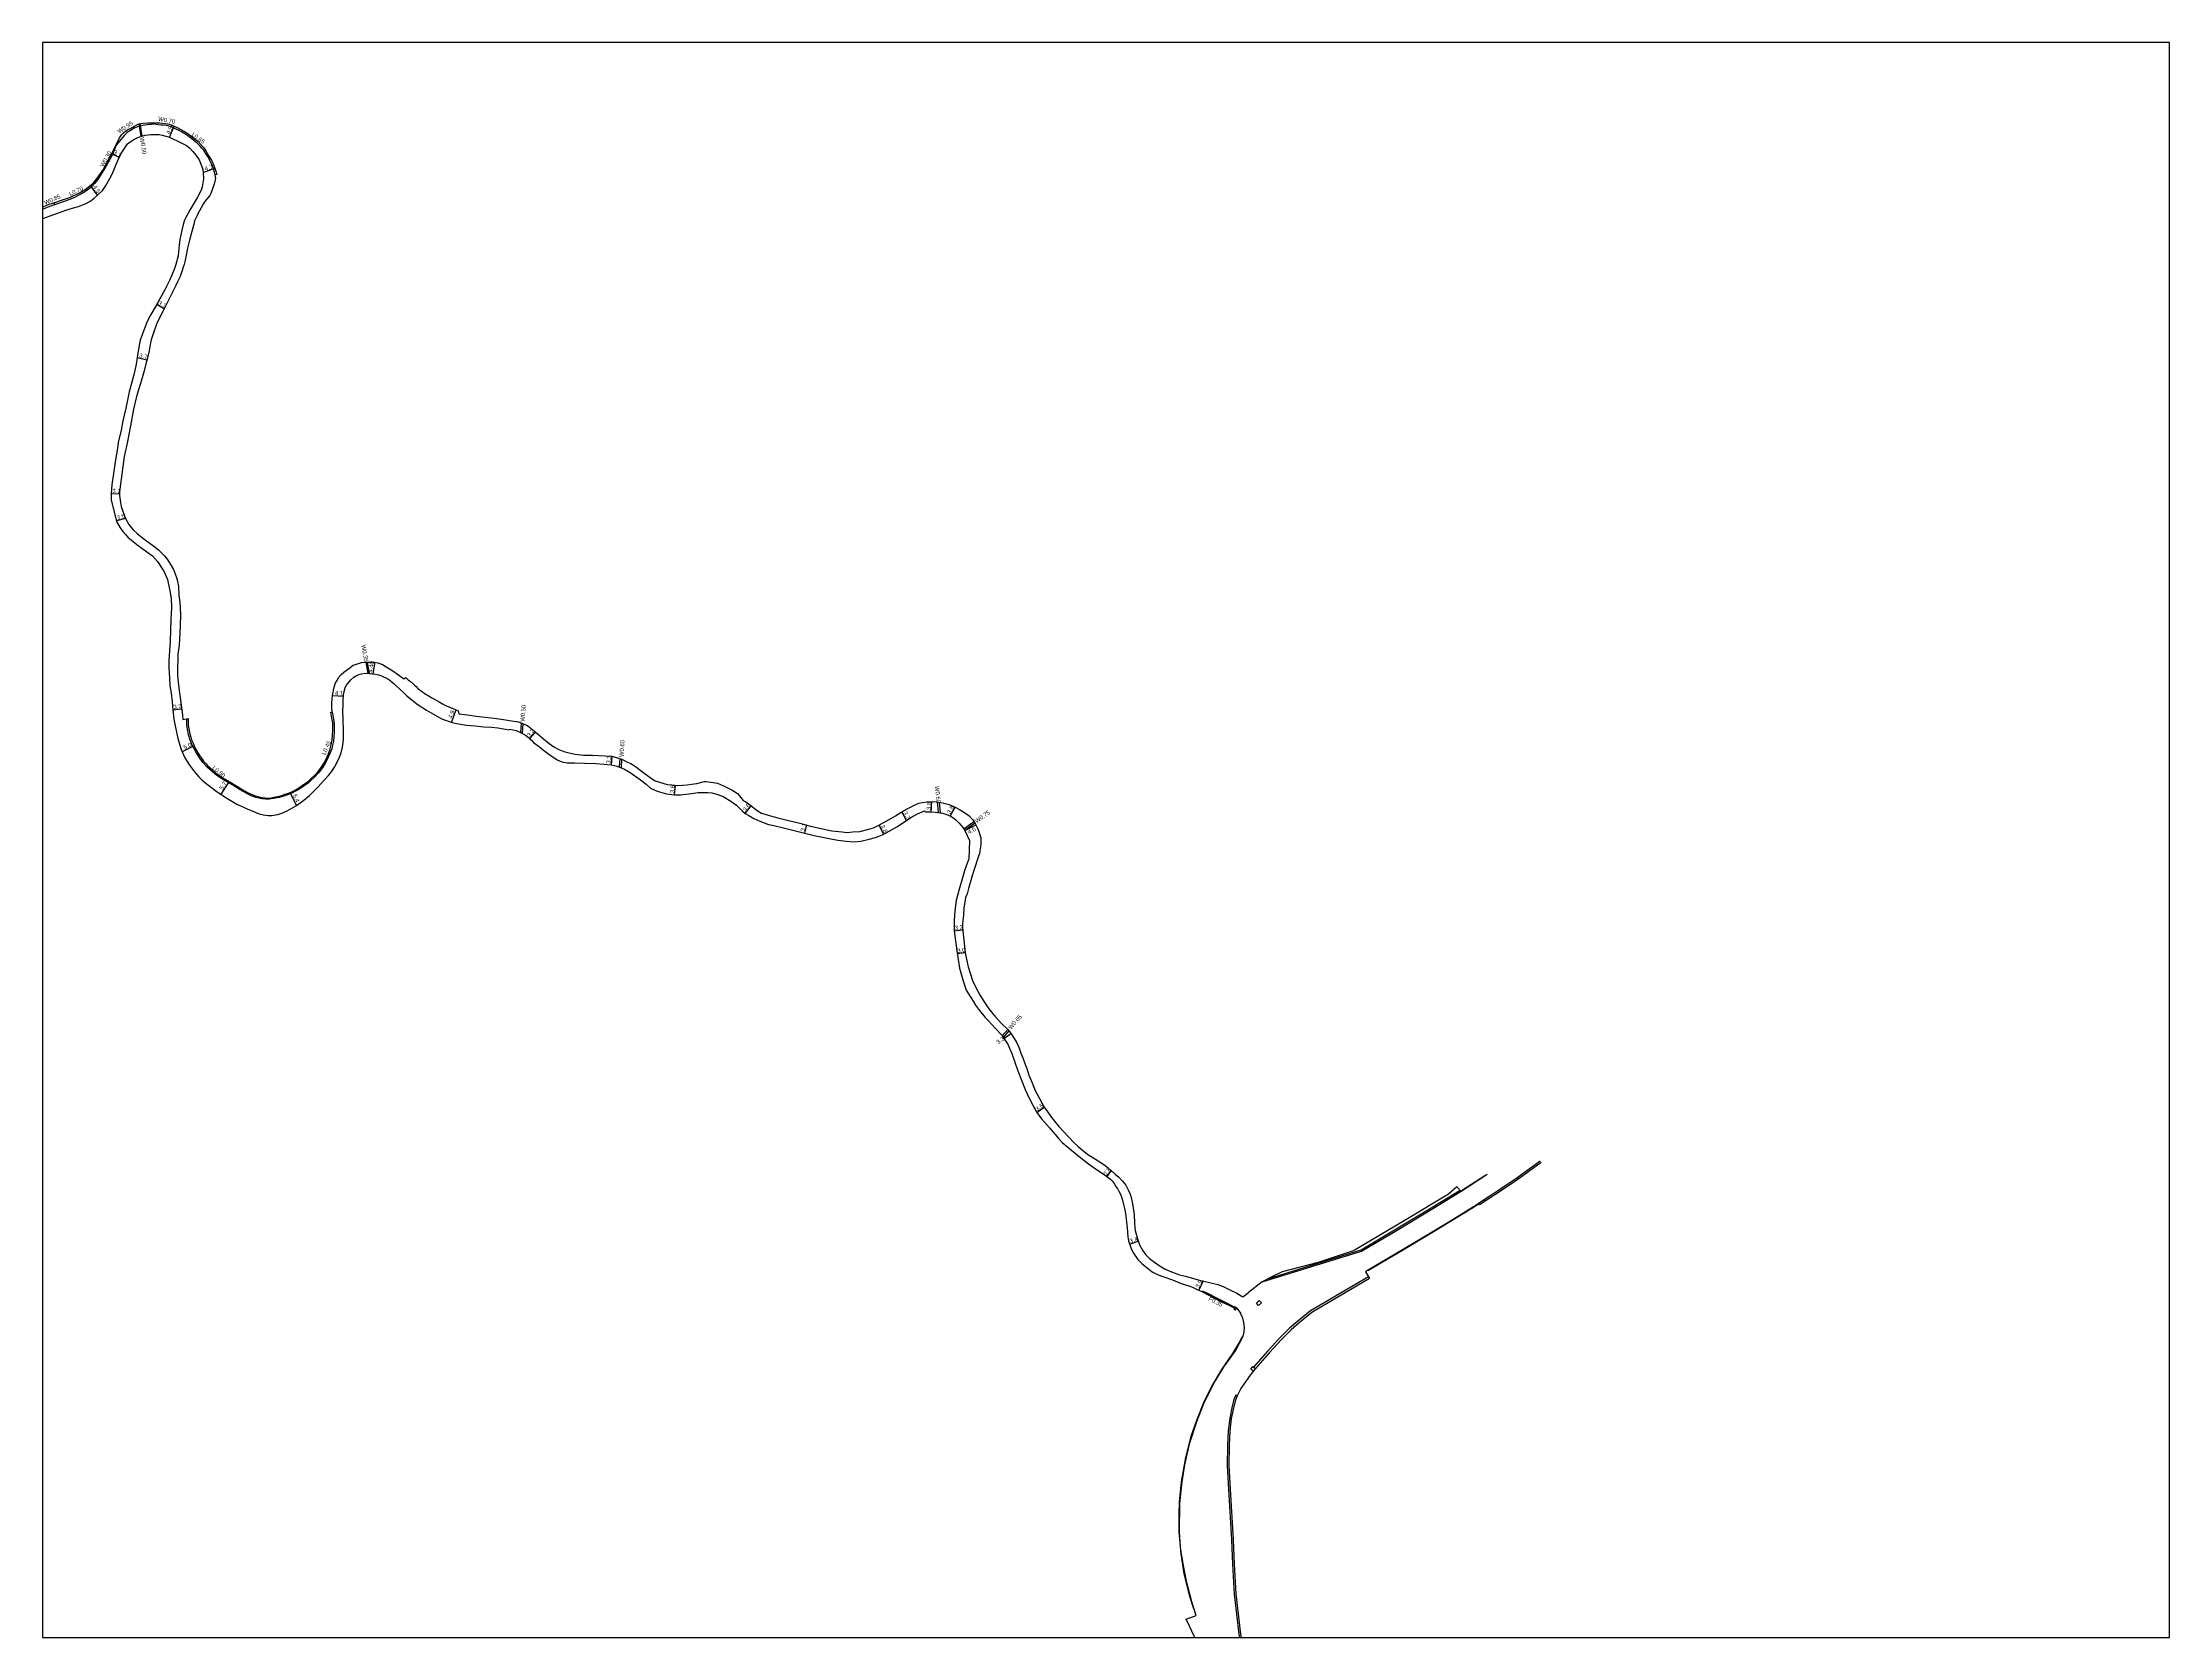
# Model space of a CAD drawing. Header units: metres. Extents: x 0 to 2400, y -93000 to -90000.
# Drawn here: x 1600 to 2400, y -91200 to -90600 of the extents above; entities that cross this region are included whole.
import ezdxf

# ---------------------------------------------------------------- set-up
doc = ezdxf.new("R2010")
doc.units = ezdxf.units.M
doc.header["$LTSCALE"] = 2.5
for name, color, linetype in [('側溝・桝', 7, 'Continuous'), ('図郭', 7, 'Continuous'), ('幅員', 7, 'Continuous'), ('歩道・分離帯・安全施設', 7, 'Continuous'), ('道路', 7, 'Continuous')]:
    doc.layers.add(name, color=color, linetype=linetype)
doc.styles.get("Standard").update_dxf_attribs({"font": ''})
doc.styles.get('Standard').set_extended_font_data('@MS PGothic')

msp = doc.modelspace()

# ---------------------------------------------------------------- linework, layer by layer
at = {"layer": '側溝・桝', "ltscale": 0.5, "flags": 128}
for points in [[(1648.55, -90631.09), (1648.34, -90631.71), (1647.61, -90631.46), (1646.58, -90631.24), (1645.42, -90631.09), (1644.44, -90631.03), (1643.39, -90630.91), (1642.02, -90630.76), (1640.85, -90630.78), (1639.36, -90630.93), (1637.56, -90631.26), (1636.06, -90631.61), (1634.46, -90632.26), (1633.09, -90633.04), (1631.8, -90633.89), (1630.85, -90634.9), (1628.36, -90637.82), (1627.63, -90638.83), (1626.9, -90640.44), (1626.13, -90642.37), (1625.29, -90643.99), (1624.33, -90645.72), (1623.49, -90647.24), (1622.49, -90648.86), (1621.2, -90650.89)], [(1636.24, -90630.6), (1637.01, -90635.33)], [(1637.5, -90635.2), (1636.76, -90630.47)], [(1665.58, -90649.67), (1664.99, -90649.78), (1664.68, -90648.72), (1664.13, -90647.13), (1663.64, -90645.94), (1663.29, -90645.11), (1662.93, -90644.38), (1662.27, -90643.06), (1661.84, -90642.35), (1661.09, -90641.24), (1660.48, -90640.4), (1659.94, -90639.71), (1659.35, -90638.97), (1658.28, -90637.95), (1657.09, -90636.93), (1656.12, -90636.17), (1654.65, -90635.09), (1653.53, -90634.35), (1652.32, -90633.6), (1651.35, -90633.08), (1649.67, -90632.28), (1648.89, -90631.92), (1648.34, -90631.71)], [(1620.83, -90650.6), (1621.2, -90650.89), (1620.75, -90651.57), (1620.17, -90652.29), (1619.52, -90653.04), (1618.9, -90653.69), (1617.98, -90654.61), (1617.27, -90655.2), (1616.28, -90655.94), (1615.3, -90656.55), (1614.14, -90657.2), (1613.1, -90657.72), (1612.26, -90658.13), (1610.85, -90658.78), (1609.87, -90659.19), (1608.46, -90659.67), (1604.46, -90661.05)], [(1604.23, -90660.26), (1604.46, -90661.05), (1603.04, -90661.56), (1601.08, -90662.3), (1600, -90662.8)], [(1708.92, -90851.88), (1709.22, -90853.05), (1709.46, -90854.49), (1709.66, -90856.25), (1709.68, -90857.64), (1709.7, -90859.5), (1709.58, -90861.13), (1709.39, -90862.77), (1709.09, -90864.33), (1708.77, -90865.68), (1708.19, -90867.26), (1707.49, -90868.83), (1707.06, -90869.74), (1705.91, -90871.87), (1704.75, -90873.49), (1703.66, -90874.87), (1702.11, -90876.51), (1700.94, -90877.63), (1699.91, -90878.61), (1698.08, -90879.92), (1696.45, -90881.01), (1695.43, -90881.56), (1693.48, -90882.47), (1692.09, -90883.06), (1690.8, -90883.52), (1689.03, -90883.98), (1686.89, -90884.44), (1685.29, -90884.68), (1683.81, -90884.64), (1682.43, -90884.47), (1680.24, -90883.98), (1678.48, -90883.36), (1676.82, -90882.55), (1674.35, -90881.12), (1671.59, -90879.33), (1668.75, -90877.71), (1666.37, -90876.27), (1665.57, -90875.69), (1663.91, -90874.39), (1661.95, -90872.57), (1660.35, -90870.83), (1658.64, -90868.49), (1657.5, -90866.63), (1656.3, -90864.29), (1655.55, -90862.4), (1654.94, -90860.44), (1654.6, -90858.87), (1654.31, -90856.97), (1654.23, -90854.96), (1654.29, -90854.43)], [(1779.87, -90859.56), (1780.14, -90855.99)], [(1780.66, -90856.21), (1780.36, -90859.81)], [(2036.02, -91069.88), (2036.18, -91069.55), (2038.65, -91070.78), (2041.29, -91072.12), (2045.03, -91074.01), (2048.47, -91075.73)]]:
    msp.add_lwpolyline(points, dxfattribs=at)
at = {"layer": '側溝・桝', "ltscale": 0.5, "elevation": 7.6, "flags": 128}
for points in [[(1722.51, -90837.34), (1721.77, -90833.1)], [(1722.13, -90833.1), (1722.87, -90837.36)], [(1817, -90872.53), (1817.24, -90869.4)], [(1817.8, -90869.6), (1817.58, -90872.77)], [(1936.95, -90889.63), (1936.59, -90885.68)], [(1937.2, -90885.79), (1937.59, -90889.71)], [(1946.47, -90895.8), (1950.28, -90893.07)], [(1950.66, -90893.7), (1946.89, -90896.43)], [(1960.92, -90973.72), (1963.07, -90971.26)], [(1963.46, -90971.75), (1961.3, -90974.26)]]:
    msp.add_lwpolyline(points, dxfattribs=at)
at = {"layer": '側溝・桝'}
for points in [[(2163.32, -91020.78), (2154.51, -91027.16)], [(2061.26, -91064.9), (2095.93, -91054.12), (2109.19, -91046.29), (2122.96, -91038.06), (2133.17, -91031.74)], [(2154.9, -91027.71), (2154.51, -91027.16), (2149.19, -91030.8), (2142.29, -91035.34), (2142.64, -91035.89)], [(2058.78, -91066.24), (2096.16, -91054.63), (2109.47, -91046.76), (2123.24, -91038.53), (2133.55, -91032.15)], [(2142.29, -91035.34), (2140.15, -91036.69), (2140.2, -91036.76)], [(2098.68, -91064.3), (2076.95, -91077.07)], [(2076.95, -91077.07), (2072.13, -91080.97), (2069.07, -91083.63), (2065.34, -91087.32), (2060.85, -91092.19), (2055.53, -91098.36)], [(2049.36, -91109.12), (2048.79, -91108.85), (2048.14, -91110.5), (2047.41, -91112.99), (2046.52, -91117.54), (2045.99, -91122.3), (2045.64, -91127.7), (2045.56, -91135.43), (2046.07, -91144.24), (2047.19, -91163.25), (2047.58, -91172.43), (2048.26, -91183.66), (2049.93, -91198.82), (2050.18, -91200)]]:
    msp.add_lwpolyline(points, dxfattribs=at)
at = {"layer": '側溝・桝', "ltscale": 0.5, "flags": 128}
msp.add_lwpolyline([(2048.23, -91076.05), (2048.03, -91076.35), (2048.69, -91076.71), (2049.14, -91076.06), (2048.52, -91075.66)], close=True, dxfattribs=at)
at = {"layer": '側溝・桝'}
for points in [[(2057.63, -91073.19), (2058.47, -91074.06), (2057.41, -91075.07), (2056.58, -91074.21)], [(2056.18, -91098.92), (2055.38, -91099.85), (2054.45, -91099.06), (2055.26, -91098.12)]]:
    msp.add_lwpolyline(points, close=True, dxfattribs=at)
at = {"layer": '図郭'}
msp.add_lwpolyline([(1600, -91200), (2400, -91200), (2400, -90600), (1600, -90600)], close=True, dxfattribs=at)
at = {"layer": '幅員', "flags": 128}
for points in [[(1647.78, -90635.63), (1649.53, -90631.5)], [(1628.79, -90643.22), (1625.98, -90641.86)], [(1660.45, -90648.95), (1664.8, -90647.31)], [(1620.65, -90657.42), (1618.04, -90653.75)], [(1645.77, -90700.14), (1642.91, -90698.55)], [(1635.62, -90718.53), (1639.23, -90719.4)], [(1625.84, -90769.7), (1628.92, -90769.79)], [(1631.19, -90779.03), (1627.8, -90779.99)], [(1724.93, -90833.12), (1724.26, -90837.47)], [(1709.01, -90845.7), (1713.15, -90845.89)], [(1649, -90851.06), (1652.31, -90850.62)], [(1755.44, -90850.99), (1753.86, -90855.67)], [(1783.23, -90861.88), (1785.38, -90859.35)], [(1657.02, -90864.6), (1652.5, -90866.79)], [(1814.16, -90868.45), (1813.85, -90871.7)], [(1670.2, -90878.02), (1667, -90882.72)], [(1837.76, -90883.03), (1838.11, -90879.44)], [(1695.53, -90887), (1693.16, -90882.11)], [(1864.33, -90890.03), (1866.56, -90887.15)], [(1934.3, -90889.37), (1934.54, -90885.54)], [(1943.24, -90887.67), (1941.4, -90890.94)], [(1886.75, -90897.39), (1887.51, -90894.39)], [(1914.56, -90894.37), (1916.37, -90897.75)], [(1924.95, -90892.66), (1923.17, -90889.46)], [(1946.92, -90896.48), (1950.98, -90894.24)], [(1942.93, -90934.16), (1946.1, -90933.81)], [(1946.98, -90942.4), (1944.06, -90942.84)], [(1961.59, -90974.67), (1964.23, -90972.77)], [(1973.95, -91002.53), (1976.77, -91000.54)], [(2001.97, -91024.34), (2000.36, -91026.64)], [(2008.91, -91052.06), (2012.15, -91050.93)], [(2036.59, -91065.87), (2034.98, -91069.41)]]:
    msp.add_lwpolyline(points, dxfattribs=at)
at = {"layer": '歩道・分離帯・安全施設'}
for points in [[(2142.47, -91026.28), (2133.73, -91032.01)], [(2098.44, -91061.97), (2111.5, -91054.26), (2123.39, -91047.18), (2128.99, -91043.82), (2134.29, -91040.54), (2140.19, -91036.85)], [(2051.23, -91086.87), (2050.1, -91089.04), (2047.59, -91093.22), (2043.42, -91099.21), (2039.67, -91105.59), (2036.92, -91111.1), (2034.07, -91118.42), (2031.94, -91124.45), (2029.89, -91132.27), (2028.27, -91141.4), (2027.53, -91149.05), (2027.36, -91153.64), (2027.39, -91160.3), (2028.11, -91168.55), (2029.3, -91176.11), (2031.37, -91184.5), (2032.85, -91189.16)]]:
    msp.add_lwpolyline(points, dxfattribs=at)
at = {"layer": '道路', "ltscale": 0.5}
for points in [[(1600, -90661.88), (1601.65, -90661.13), (1602.91, -90660.68), (1604.23, -90660.26), (1607.5, -90659.23), (1609.53, -90658.52), (1610.48, -90658.16), (1611.82, -90657.55), (1612.92, -90657.03), (1613.91, -90656.53), (1615.12, -90655.83), (1616.05, -90655.23), (1617.12, -90654.41), (1618.33, -90653.55), (1619.18, -90652.77), (1619.94, -90651.87), (1620.9, -90650.5), (1621.54, -90649.61), (1622.77, -90647.86), (1623.35, -90646.89), (1624.23, -90645.26), (1625, -90643.81), (1625.89, -90642.05), (1626.67, -90640.44), (1627.18, -90639.36), (1627.71, -90638.38), (1628.35, -90637.17), (1628.98, -90635.89), (1629.49, -90635.05), (1629.78, -90634.63), (1630.2, -90634.17), (1630.51, -90633.92), (1631.3, -90633.23), (1631.9, -90632.9), (1632.45, -90632.63), (1633.19, -90632.25), (1633.95, -90631.84), (1634.63, -90631.46), (1635.43, -90630.97), (1635.75, -90630.78), (1636.01, -90630.67), (1636.3, -90630.59), (1636.99, -90630.4), (1637.96, -90630.35), (1639.59, -90630.27), (1642.77, -90630.23), (1644.15, -90630.27), (1646.26, -90630.47), (1647.78, -90630.77), (1648.64, -90631.12), (1650.61, -90631.95), (1651.8, -90632.53), (1653.38, -90633.44), (1655.09, -90634.62), (1656.99, -90636.04), (1658.35, -90637.16), (1659.42, -90638.19), (1660.67, -90639.63), (1661.6, -90641.03), (1662.61, -90642.71), (1663.51, -90644.26), (1664.39, -90646.2), (1665.08, -90648.04), (1665.58, -90649.67), (1664.77, -90649.82), (1665.04, -90651.18), (1664.94, -90651.7), (1664.6, -90653.31), (1664.11, -90654.66), (1663.32, -90656.77), (1662.9, -90657.53), (1662.22, -90658.45), (1660.97, -90659.95), (1660.53, -90660.5), (1659.61, -90662.19), (1658.35, -90664.44), (1658.15, -90665.01), (1657.36, -90666.57), (1657.19, -90667.05), (1656.87, -90668.28), (1656.15, -90671.11), (1655.33, -90674.39), (1654.53, -90677.36), (1653.9, -90680.56), (1653.51, -90682.5), (1653.21, -90683.44), (1652.92, -90684.45), (1652.41, -90686.09), (1651.76, -90687.99), (1650.9, -90689.74), (1650.09, -90691.42), (1647.93, -90695.96), (1645.77, -90700.14), (1644.27, -90703.01), (1642.98, -90705.73), (1642.73, -90706.32), (1641.8, -90708.88), (1640.86, -90711.78), (1640.63, -90712.92), (1640.4, -90714.5), (1639.96, -90716.52), (1639.42, -90718.6), (1639, -90720.35), (1638.18, -90723.54), (1637.52, -90726.11)], [(1637.52, -90726.11), (1635.31, -90733.17), (1634.26, -90737.94), (1633.11, -90744.15), (1631.84, -90750.71), (1630.74, -90755.79), (1630.04, -90760.54), (1629.3, -90766.19), (1628.94, -90768.98), (1628.9, -90770.39), (1629.34, -90772.99), (1629.6, -90774.5), (1630.3, -90776.7), (1631.19, -90779.03), (1632.5, -90781.32), (1633.98, -90783.16), (1635.76, -90784.79), (1638.64, -90787.08), (1641.84, -90789.49), (1643.6, -90790.78), (1645.84, -90793.09), (1646.86, -90794.36), (1648.32, -90796.68), (1649.23, -90798.28), (1650.35, -90801.24), (1650.78, -90802.6), (1651.09, -90804.59), (1651.31, -90807.9), (1651.62, -90810.71), (1651.79, -90812.43), (1651.9, -90815.52), (1651.81, -90819.05), (1651.62, -90822.21), (1651.35, -90826.66), (1650.95, -90830.05), (1650.88, -90831.78), (1650.76, -90835.49), (1650.82, -90837.87), (1650.9, -90839.54), (1651.31, -90842.71), (1651.88, -90847.38), (1652.37, -90851.01), (1652.66, -90853.22), (1652.82, -90854.7), (1654.81, -90854.33), (1654.77, -90854.94), (1654.79, -90855.95), (1654.8, -90856.71), (1654.89, -90857.56), (1655.1, -90858.69), (1655.28, -90859.6), (1655.73, -90861.31), (1656.04, -90862.37), (1656.62, -90863.59), (1657.02, -90864.6), (1657.55, -90865.65), (1658.05, -90866.51), (1658.66, -90867.55), (1659.08, -90868.24), (1659.81, -90869.26), (1660.6, -90870.33), (1661.49, -90871.38), (1662, -90871.94), (1663.07, -90872.91), (1663.77, -90873.59), (1664.86, -90874.49), (1666.12, -90875.52), (1667.34, -90876.31), (1668.96, -90877.3), (1671.47, -90878.75), (1673.34, -90879.9), (1675.7, -90881.37), (1677.82, -90882.56), (1680.12, -90883.41), (1681.81, -90883.86), (1683.72, -90884.12), (1685.36, -90884.21), (1687.12, -90883.89), (1689.65, -90883.37), (1690.91, -90882.94), (1692.83, -90882.28), (1694.23, -90881.6), (1696.27, -90880.51), (1697.32, -90879.8), (1698.58, -90878.92), (1699.91, -90877.99), (1701.22, -90876.77), (1702.41, -90875.55), (1703.63, -90874.21), (1704.87, -90872.54), (1705.89, -90870.93), (1706.66, -90869.53), (1707.41, -90867.86), (1708.03, -90866.26), (1708.62, -90864.18), (1708.93, -90862.24), (1709.11, -90860.61), (1709.19, -90858.58), (1709.13, -90855.96), (1708.98, -90854.84), (1708.74, -90853.47), (1708.4, -90851.94), (1708.92, -90851.88), (1708.86, -90849.76), (1708.85, -90848.55), (1708.93, -90846.86), (1709.01, -90845.7), (1709.31, -90844.37), (1709.48, -90843.61), (1709.75, -90842.45), (1710.23, -90840.85), (1710.76, -90840), (1711.27, -90838.81), (1712.34, -90837.71), (1713.3, -90836.83), (1715.21, -90835.47), (1716.86, -90834.23), (1718.14, -90833.82), (1720.03, -90833.25), (1721.23, -90833.1), (1723.11, -90833.09), (1724.93, -90833.12), (1726.12, -90833.35), (1727.87, -90834.04), (1729.92, -90835.18), (1731.77, -90836.33), (1733.83, -90837.81), (1735.92, -90839.43), (1736.51, -90838.82), (1736.98, -90839.24), (1737.57, -90839.74), (1738.04, -90840.12), (1738.73, -90840.68), (1739.9, -90841.78), (1740.49, -90842.28), (1741.19, -90842.97), (1741.7, -90843.37), (1742.45, -90843.94), (1743.06, -90844.43), (1743.73, -90844.91), (1744.34, -90845.26), (1745.24, -90845.82), (1746.14, -90846.36), (1747.13, -90846.92), (1748.27, -90847.55), (1749.14, -90848.02), (1750.64, -90848.86), (1751.57, -90849.34), (1752.61, -90849.77), (1754.27, -90850.47), (1756.31, -90851.38), (1756.53, -90852.48), (1759.89, -90852.93), (1763.25, -90853.44), (1766.31, -90853.85), (1769.81, -90854.23), (1773.4, -90854.65), (1776.42, -90855.12), (1779.08, -90855.54), (1781.1, -90856.39), (1782.57, -90857.02), (1784.36, -90858.55), (1785.3, -90859.28), (1786.73, -90860.49), (1788.48, -90861.94), (1790.5, -90863.73), (1792.27, -90864.92), (1794.18, -90865.9), (1796.11, -90866.71), (1798.56, -90867.38), (1800.4, -90867.76), (1803.51, -90868.04), (1806.87, -90868.1), (1811.49, -90868.32), (1814.16, -90868.45), (1817.92, -90869.6), (1820.07, -90870.66), (1821.27, -90871.21), (1822.98, -90872.39), (1825.65, -90874.37), (1829.11, -90876.86), (1830.41, -90877.77), (1834.89, -90879.07), (1836.69, -90879.3), (1838.95, -90879.52), (1842.5, -90879.19), (1844.08, -90879.04), (1846.14, -90878.73), (1849.04, -90878.03), (1849.6, -90877.97), (1851.38, -90878.24), (1853.88, -90878.59), (1856.08, -90879.58), (1859.63, -90881.38), (1861.38, -90882.47), (1862.09, -90883.44), (1863.02, -90884.52), (1863.55, -90885.09), (1864.47, -90885.6), (1865.86, -90886.61), (1868.8, -90888.88), (1870.41, -90889.91), (1872.97, -90890.69), (1876.58, -90891.6), (1880.04, -90892.51), (1884.9, -90893.73), (1888.4, -90894.62), (1892.2, -90895.51), (1896.86, -90896.52), (1900.78, -90896.99), (1902.54, -90897.17), (1904.72, -90896.95), (1907.43, -90896.74), (1910.79, -90895.88), (1912.53, -90895.39), (1914.56, -90894.37), (1917.58, -90892.73), (1920.77, -90890.9), (1922.54, -90889.8), (1924.77, -90888.57), (1927, -90887.38), (1928.45, -90886.64), (1929.65, -90886.12), (1931.02, -90885.84), (1932.59, -90885.61), (1934.72, -90885.55), (1936.49, -90885.66), (1938.53, -90886.01), (1940.97, -90886.7), (1943.24, -90887.67), (1944.9, -90888.55), (1947.15, -90889.94), (1948.52, -90890.95), (1949.85, -90892.36), (1950.9, -90894.1), (1951.81, -90895.76), (1952.05, -90896.42), (1952.66, -90898.37), (1952.86, -90899.19), (1952.86, -90900.51), (1952.87, -90901.83), (1952.56, -90904.12), (1952.42, -90905.18), (1952.07, -90906.14), (1950.31, -90911.49), (1949.69, -90913.49), (1948.31, -90918.29), (1947.76, -90920.28), (1947.21, -90921.69), (1946.9, -90923.35), (1946.51, -90925.55), (1946.35, -90928.13), (1946.08, -90931.36), (1945.99, -90932.83), (1946.27, -90935.39), (1946.61, -90938.85), (1946.98, -90942.4), (1947.53, -90944.82), (1948.17, -90947.66), (1949.06, -90950.46), (1949.82, -90952.8), (1950.98, -90955.52), (1952.67, -90958.54), (1954.14, -90960.9), (1955.94, -90963.47), (1956.89, -90964.75), (1958.23, -90966.32), (1960.69, -90968.98)], [(1958.38, -90970.96), (1960.76, -90973.48), (1962.22, -90975.59), (1963.16, -90977.06), (1963.75, -90978.36), (1964.57, -90980.3), (1965.72, -90983.53), (1966.87, -90986.86), (1968.2, -90990.36), (1969.56, -90993.9), (1970.98, -90996.82), (1972.49, -90999.76), (1973.95, -91002.53), (1975.69, -91004.86), (1978.7, -91008.33), (1982.21, -91012.39), (1983.54, -91013.79), (1985.65, -91015.57), (1989.34, -91018.61), (1993.39, -91021.83), (1996.86, -91024.24), (1999.65, -91026.14), (2000.78, -91026.93), (2001.8, -91027.76), (2002.31, -91028.26), (2002.69, -91028.7), (2003.03, -91029.24), (2003.74, -91030.3), (2004.45, -91031.4), (2004.82, -91032.05), (2005.28, -91032.95), (2005.58, -91033.67), (2005.94, -91034.67), (2006.2, -91035.55), (2006.63, -91037.18), (2007.14, -91039.11), (2007.29, -91040.51), (2007.91, -91045.84), (2008.22, -91049.25), (2008.45, -91050.76), (2009.62, -91054.05), (2010.32, -91055.46), (2011.98, -91057.81), (2013.57, -91059.38), (2016.07, -91061.45), (2017.33, -91062.47), (2019.59, -91063.59), (2021.34, -91064.15), (2024.95, -91065.46), (2028.24, -91066.8), (2031.1, -91067.68), (2032.48, -91068.17), (2034.58, -91069.23), (2036.02, -91069.88), (2038.12, -91070.92), (2041.08, -91072.43), (2043.58, -91073.71), (2048.23, -91076.05), (2048.52, -91075.66), (2049.2, -91076.1), (2050.53, -91078.01)], [(1960.69, -90968.98), (1963.07, -90971.26), (1963.72, -90972.06), (1964.64, -90973.33), (1965.51, -90974.71), (1966.45, -90976.31), (1967.17, -90977.9), (1968, -90980.14), (1968.71, -90981.92), (1969.51, -90984.07), (1970.19, -90985.99), (1971.03, -90988.45), (1971.46, -90989.65), (1972.19, -90991.4), (1972.85, -90992.99), (1973.4, -90994.29), (1974.1, -90995.58), (1975, -90997.28), (1976.77, -91000.54), (1978.12, -91002.35), (1979.24, -91003.96), (1980.6, -91005.81), (1982.32, -91007.78), (1984.02, -91009.67), (1986.15, -91011.95), (1987.77, -91013.66), (1989.47, -91015.26), (1991.2, -91016.62), (1993.2, -91018.29), (1994.4, -91019.07), (1997.02, -91020.74), (1998.77, -91021.84), (1999.66, -91022.48), (2000.77, -91023.35), (2001.97, -91024.34), (2003.44, -91025.65), (2004.85, -91026.9), (2006.18, -91028.34), (2007.49, -91029.85), (2008.34, -91031.57), (2009.09, -91033.29), (2009.46, -91034.52), (2009.98, -91036.92), (2010.38, -91039.2), (2010.56, -91040.92), (2010.74, -91044.31), (2010.83, -91045.76), (2011.03, -91046.91), (2011.47, -91048.66), (2011.84, -91050.03), (2012.61, -91052.24), (2013.7, -91054.3), (2014.98, -91056.1), (2016.35, -91057.43), (2017.73, -91058.5), (2019.64, -91059.78), (2022.04, -91061.3), (2024.59, -91062.4), (2027.67, -91063.52), (2029.84, -91064.13), (2034.65, -91065.41), (2038.89, -91066.43), (2042.12, -91067.19), (2044.03, -91067.96), (2046.38, -91069.13), (2049.18, -91070.46), (2051.48, -91071.81), (2053.57, -91070.17)]]:
    msp.add_lwpolyline(points, dxfattribs=at)
at = {"layer": '道路', "ltscale": 0.5, "elevation": 7.6}
for points in [[(1600, -90666.21), (1600.09, -90666.17), (1602.93, -90665.14), (1609.12, -90662.97), (1612.52, -90661.97), (1613.51, -90661.65), (1615.99, -90660.68), (1617.82, -90659.76), (1619.39, -90658.56), (1620.65, -90657.42), (1622.56, -90655.66), (1623.68, -90654.01), (1625.35, -90651.13), (1626.37, -90649.24), (1627.59, -90646.17), (1628.29, -90644.37), (1628.79, -90643.22), (1629.87, -90641.32), (1631.9, -90638.15), (1632.51, -90637.71), (1632.97, -90637.4), (1633.58, -90637), (1634.4, -90636.52), (1635.14, -90636.12), (1635.9, -90635.77), (1636.97, -90635.34), (1638.62, -90634.91), (1639.67, -90634.74), (1640.72, -90634.61), (1642.12, -90634.54), (1643.07, -90634.57), (1643.81, -90634.62), (1645.02, -90634.82), (1647.78, -90635.63), (1651.85, -90637.58), (1654.12, -90638.77), (1655.27, -90639.62), (1656.55, -90640.94), (1657.62, -90642.33), (1658.69, -90643.79), (1658.9, -90644.11), (1660.1, -90646.99), (1660.32, -90647.72), (1660.45, -90648.95), (1660.59, -90651.26), (1659.99, -90654.31), (1659.81, -90655.19), (1659.12, -90656.58), (1658.14, -90658.47), (1655.57, -90662.84), (1653.85, -90665.76), (1653.4, -90666.84), (1652.85, -90668.41), (1652.4, -90670.6), (1651.7, -90674.09), (1651.36, -90676.24), (1651.16, -90678.79), (1650.97, -90680.29), (1650.16, -90683.49), (1649.67, -90684.99), (1648.68, -90687.5), (1647.74, -90689.57), (1645.95, -90693.09), (1642.83, -90698.69), (1640.55, -90702.58), (1639.36, -90704.97), (1638.01, -90708.54), (1636.74, -90711.95), (1636.31, -90713.87), (1635.62, -90718.53), (1635.22, -90721.02), (1634.49, -90724.45)], [(1634.49, -90724.45), (1632.54, -90731.41), (1631.29, -90737.58), (1630.24, -90742.31), (1629.52, -90745.8), (1628.45, -90750.46), (1628.17, -90752.64), (1627.67, -90755.48), (1627.19, -90758.62), (1626.66, -90762.15), (1626.05, -90766.34), (1625.84, -90769.7), (1625.76, -90770.68), (1625.87, -90772.03), (1626.18, -90773.7), (1627.39, -90778.55), (1627.86, -90780.22), (1629.24, -90782.58), (1630.22, -90783.96), (1631.26, -90785.13), (1632.12, -90786.12), (1635.48, -90788.78), (1637.88, -90790.59), (1640.16, -90792.18), (1641.38, -90793.06), (1643.2, -90795.21), (1645.13, -90798.13), (1645.75, -90799.13), (1647.05, -90802.05), (1647.91, -90806.22), (1648.36, -90809.18), (1648.47, -90812.57), (1648.2, -90817.01), (1647.97, -90825.22), (1647.56, -90832.52), (1647.54, -90835.4), (1647.58, -90837.11), (1647.73, -90839.09), (1647.92, -90841.96), (1648.35, -90844.76), (1648.75, -90848.01), (1649, -90851.06), (1649.43, -90854.55), (1649.87, -90857.1), (1650.91, -90861.79), (1652.1, -90865.97), (1653.58, -90869.03), (1655.32, -90871.89), (1657.13, -90874.34), (1658.74, -90876.21), (1659.98, -90877.45), (1661.49, -90878.69), (1665.2, -90881.49), (1668, -90883.4), (1669.93, -90884.66), (1673.13, -90886.46), (1676.95, -90888.27), (1681.42, -90890.17), (1683.07, -90890.59), (1684.81, -90890.77), (1686.27, -90890.8), (1688.48, -90890.46), (1690, -90889.96), (1691.97, -90889.07), (1695.53, -90887), (1698.26, -90885.01), (1700.38, -90883.2), (1701.42, -90882.27), (1703.54, -90880.07), (1706.08, -90877.41), (1707.54, -90875.76), (1708.88, -90874), (1709.76, -90872.66), (1711.11, -90870.26), (1711.71, -90868.86), (1712.07, -90867.87), (1712.32, -90867.18), (1712.85, -90865.05), (1713.09, -90863.36), (1713.15, -90862.01), (1713.19, -90859.99), (1713.23, -90858.31), (1713.12, -90855.03), (1713.01, -90851.17), (1713.02, -90849.56), (1713.06, -90847.82), (1713.17, -90845.41), (1713.2, -90845.09), (1713.64, -90843.25), (1713.8, -90842.67), (1714.32, -90841.7), (1715.48, -90840.32), (1715.95, -90839.79), (1717.15, -90838.8), (1717.73, -90838.35), (1718.96, -90837.8), (1720.02, -90837.55), (1721.55, -90837.27), (1724.09, -90837.44), (1725.23, -90837.62), (1726.32, -90837.87), (1727.45, -90838.25), (1728.27, -90838.56), (1729.12, -90838.96), (1729.89, -90839.41), (1730.62, -90839.91), (1731.55, -90840.61), (1732.23, -90841.23), (1732.73, -90841.78), (1734.4, -90843.25), (1735.93, -90844.63), (1737.06, -90845.73), (1739.6, -90847.95), (1741.3, -90849.15), (1744.44, -90851.18), (1749.74, -90854.22), (1750.42, -90854.51), (1754.12, -90855.76), (1756.5, -90856.29), (1759.51, -90856.76), (1762.7, -90857.09), (1765.96, -90857.38), (1768.88, -90857.59), (1771.21, -90857.82), (1774.19, -90858.31), (1775.54, -90858.55), (1775.6, -90858.27), (1777.02, -90858.58), (1778.1, -90858.86), (1779.52, -90859.38), (1780.74, -90860), (1781.66, -90860.55), (1782.75, -90861.39), (1783.23, -90861.88), (1784.01, -90862.63), (1784.71, -90863.31), (1786.94, -90864.97), (1788.45, -90866.18), (1790.93, -90868.07), (1792.28, -90869.01), (1793.59, -90869.83), (1795.33, -90870.56), (1797.38, -90870.94), (1800.14, -90871.03), (1803.87, -90871.1), (1808.06, -90871.22), (1811.25, -90871.42), (1813.85, -90871.7), (1816.17, -90872.19), (1818.93, -90873.32), (1821.08, -90874.59), (1824.93, -90877.35), (1826.99, -90879.02), (1828.7, -90880.44), (1831.13, -90881.59), (1834.69, -90882.58), (1837.76, -90883.03), (1839.95, -90883.06), (1844.12, -90882.54), (1846.64, -90882.14), (1848.12, -90882.07), (1850.23, -90882.07), (1851.74, -90882.22), (1853.64, -90882.77), (1855.98, -90883.68), (1858.89, -90885.45), (1860.99, -90886.9), (1862.2, -90887.97), (1863.28, -90889.11), (1864.33, -90890.03), (1865.62, -90890.84), (1867.49, -90891.89), (1869.78, -90892.93), (1873.01, -90894.12), (1874.5, -90894.48), (1879.66, -90895.64), (1890.27, -90898.26), (1895.85, -90899.48), (1899.09, -90900.03), (1902.26, -90900.43), (1905.19, -90900.65), (1907.73, -90900.46), (1910.91, -90899.69), (1913.31, -90899.04), (1915.88, -90898.01), (1918.43, -90896.64), (1921.36, -90895), (1924.95, -90892.66), (1926.61, -90891.52), (1929.06, -90890.11), (1931.68, -90889.05), (1932.16, -90889.36), (1932.56, -90889.43), (1932.94, -90889.4), (1934.3, -90889.37), (1935.77, -90889.47), (1937.63, -90889.72), (1938.47, -90889.88), (1939.36, -90890.11), (1940.37, -90890.47), (1941.4, -90890.94), (1942.81, -90891.84), (1943.55, -90892.47), (1944.76, -90893.63), (1945.43, -90894.41), (1946.22, -90895.43), (1946.92, -90896.48), (1948.69, -90900.19), (1948.57, -90903.78), (1948.4, -90907.11), (1947.29, -90910.06), (1946.74, -90911.6), (1945.98, -90914.29), (1944.66, -90919.03), (1943.7, -90922.7), (1943.25, -90925.6), (1943.06, -90928.06), (1942.92, -90930.72), (1942.93, -90934.16), (1943.89, -90941.71), (1944.88, -90948.27), (1946.11, -90952.63), (1947.43, -90956.51), (1949.98, -90960.67), (1950.87, -90962.13), (1952.47, -90964.16), (1954.5, -90966.75), (1955.65, -90967.93), (1958.38, -90970.96)]]:
    msp.add_lwpolyline(points, dxfattribs=at)
at = {"layer": '道路'}
for points in [[(2163.71, -91021.32), (2154.9, -91027.71), (2149.54, -91031.32), (2142.64, -91035.89), (2140.5, -91037.24), (2140.2, -91036.76), (2134.25, -91040.48), (2128.96, -91043.75), (2123.35, -91047.11), (2111.46, -91054.2), (2098.4, -91061.91), (2097.56, -91062.51), (2099.08, -91064.95), (2077.44, -91077.77)], [(2143.43, -91025.78), (2133.58, -91032.18), (2132, -91030.47), (2128.79, -91033.23), (2112.11, -91043.27), (2093.72, -91054.14), (2092.94, -91054.59), (2079.76, -91058.95), (2066.23, -91062.49), (2062.11, -91064.44), (2058.8, -91066.23), (2053.57, -91070.17)], [(2030.15, -91193.17), (2033.92, -91191.75), (2032.33, -91186.61), (2030.45, -91179.42), (2029.09, -91172.92), (2028.05, -91166.1), (2027.64, -91160.26), (2027.81, -91149.48), (2028.6, -91141.44), (2029.65, -91135.07), (2031.55, -91126.8), (2034.19, -91118.78), (2036.8, -91111.98), (2040.71, -91104.15), (2044.5, -91098.12), (2048.71, -91092.16), (2051.64, -91086.71), (2052.01, -91085.07), (2052.11, -91083.38), (2051.9, -91081.52), (2051.44, -91079.9), (2050.53, -91078.01)], [(2077.44, -91077.77), (2072.68, -91081.62), (2069.65, -91084.26), (2065.96, -91087.91), (2061.49, -91092.76), (2055.38, -91099.85), (2053.59, -91102.18), (2050.7, -91106.31), (2049.36, -91109.12), (2048.73, -91110.7), (2048.02, -91113.14), (2047.14, -91117.63), (2046.61, -91122.36), (2046.27, -91127.72), (2046.19, -91135.42)], [(2046.19, -91135.42), (2046.7, -91144.2), (2047.81, -91163.22), (2048.21, -91172.39), (2048.88, -91183.61), (2050.55, -91198.72), (2050.82, -91200)], [(2033.36, -91200), (2030.15, -91193.17)]]:
    msp.add_lwpolyline(points, dxfattribs=at)

# ---------------------------------------------------------------- texts
at = {"layer": '側溝・桝'}
for s, rotation, p in [('W0.95', 33.54393, (1628.85, -90634.29)), ('W0.70', 350.0303, (1643.41, -90629.46)), ('W0.50', 279.18398, (1636.58, -90635.81)), ('L0.65', 323.27662, (1655.89, -90634.91)), ('W0.30', 61.39316, (1623, -90646.99)), ('L0.70', 24.55044, (1610.43, -90657.74)), ('W0.85', 24.49479, (1601.11, -90661.1)), ('W0.35', 279.81877, (1719.89, -90826.71)), ('W0.50', 85.34065, (1781.27, -90855.54)), ('L0.45', 65.89164, (1706.32, -90868.17)), ('W0.60', 86.06335, (1818.49, -90868.81)), ('L0.50', 320.34601, (1663.67, -90873.17)), ('W0.60', 275.57693, (1935.65, -90879.78)), ('W0.75', 35.61143, (1951.41, -90893.72)), ('W0.65', 48.80287, (1964.3, -90971.4)), ('F0.35', 332.97292, (2038.36, -91073.12))]:
    msp.add_text(s, height=1.6, rotation=rotation, dxfattribs=at).set_placement(p)
at = {"layer": '幅員'}
for s, rotation, p in [('4.5', 67.02559, (1647.92, -90634.67)), ('3.1', 334.15084, (1626.48, -90641.82)), ('4.7', 20.61572, (1661.33, -90648.35)), ('4.5', 305.52026, (1618.79, -90654.39)), ('3.3', 330.91177, (1643.34, -90698.5)), ('3.7', 346.5269, (1636.25, -90718.43)), ('3.1', 358.26139, (1626.27, -90769.46)), ('3.5', 15.81807, (1628.19, -90779.62)), ('4.40', 81.32582, (1724.06, -90837.13)), ('4.1', 357.37332, (1709.95, -90845.49)), ('3.3', 7.62132, (1649.35, -90850.76)), ('4.9', 71.33842, (1754, -90854.48)), ('5.0', 25.80818, (1653.48, -90866.04)), ('3.3', 49.69069, (1783.29, -90861.43)), ('3.3', 84.69832, (1813.64, -90871.33)), ('5.7', 55.72142, (1667.68, -90881.27)), ('3.6', 84.42872, (1837.56, -90882.48)), ('5.4', 295.87644, (1694, -90883.27)), ('3.6', 52.33189, (1864.47, -90889.45)), ('3.8', 86.42598, (1934.09, -90888.73)), ('3.8', 60.61029, (1941.47, -90890.3)), ('3.1', 75.70329, (1886.61, -90896.92)), ('3.8', 298.24494, (1915.08, -90894.81)), ('3.7', 299.09437, (1923.66, -90889.83)), ('4.6', 28.82893, (1948.55, -90897.87)), ('3.2', 6.26519, (1943.21, -90933.87)), ('3.0', 8.51393, (1944.2, -90942.57)), ('3.3', 35.76855, (1959.49, -90976.9)), ('3.5', 35.27748, (1974.17, -91002.07)), ('2.8', 54.9243, (2000.22, -91026.4)), ('3.4', 19.17895, (2009.22, -91051.69)), ('3.9', 65.51672, (2035.03, -91068.7))]:
    msp.add_text(s, height=1.6, rotation=rotation, dxfattribs=at).set_placement(p)

doc.saveas('drawing.dxf')
